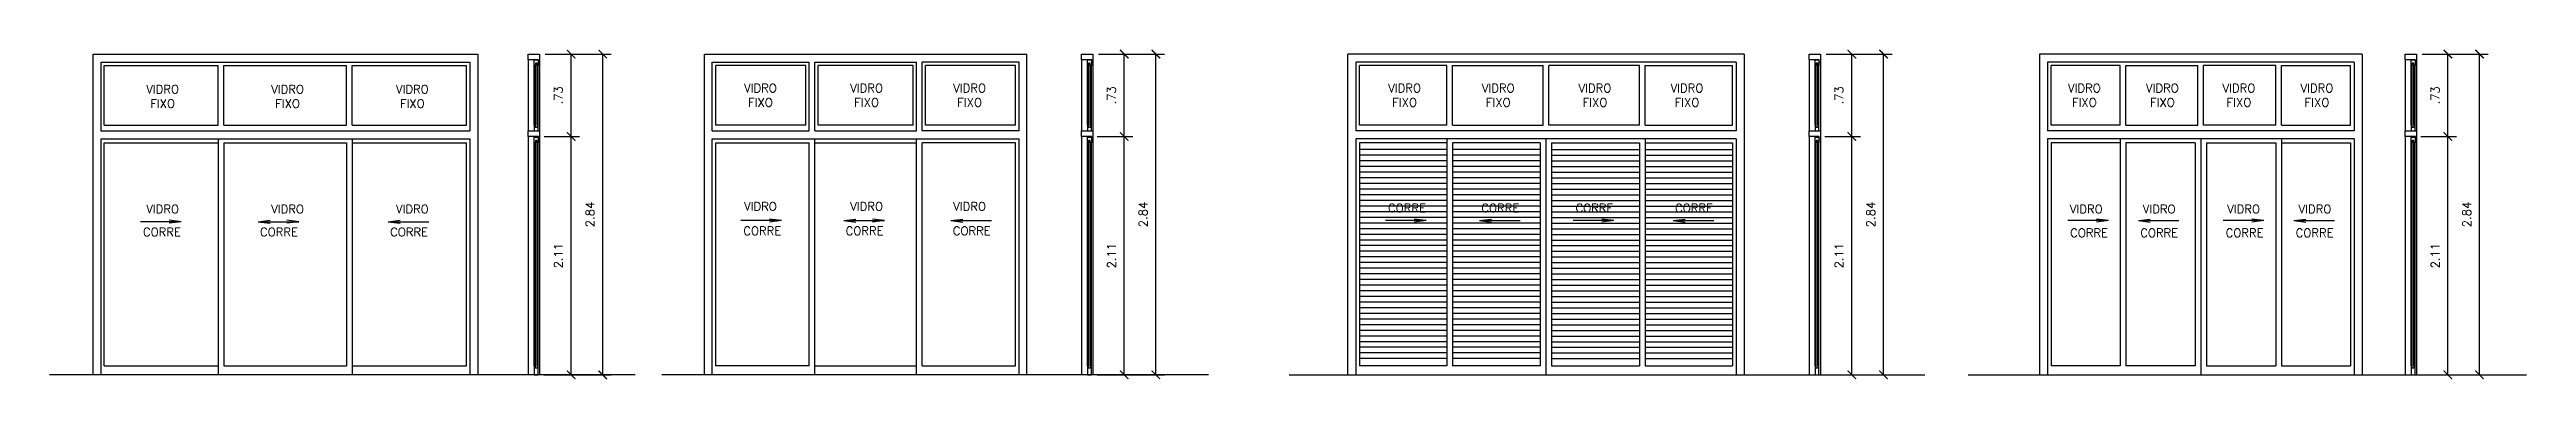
# Model space of a CAD drawing. Header units: millimetres. Extents: x 193 to 586, y 108 to 133.
# Drawn here: x 278.84 to 300.72, y 129.12 to 132.04 of the extents above; entities that cross this region are included whole.
import ezdxf

# ---------------------------------------------------------------- set-up
doc = ezdxf.new("R2010")
doc.units = ezdxf.units.MM
for name, color, linetype in [('CAIX', 2, 'Continuous'), ('CAIXN', 7, 'Continuous'), ('COTAS', 1, 'Continuous'), ('LVISTA01', 8, 'Continuous'), ('LVISTA02', 1, 'Continuous'), ('REVEST', 2, 'Continuous')]:
    doc.layers.add(name, color=color, linetype=linetype)
doc.styles.add('60-50', font='romans.shx', dxfattribs={"height": 0.075})
doc.dimstyles.new('50', dxfattribs={"dimtxt": 0.1, "dimasz": 2.5, "dimexe": 1.25, "dimexo": 0.625, "dimgap": 0.075, "dimtad": 1, "dimzin": 0, "dimdsep": 46, "dimtxsty": '60-50', "dimcen": 2.5, "dimclrt": 3, "dimadec": 0, "dimazin": 0, "dimtfac": 1, "dimtmove": 0, "dimatfit": 3, "dimfxl": 1, "dimarcsym": 0})

msp = doc.modelspace()

# ---------------------------------------------------------------- texts
at = {"layer": 'CAIXN', "ltscale": 0.5, "char_height": 0.075, "attachment_point": 5, "style": '60-50'}
for s, insert in [('VIDRO', (279.8351, 131.6884)), ('FIXO', (279.8351, 131.5613)), ('VIDRO', (280.9381, 131.6884)), ('FIXO', (280.9381, 131.5613)), ('VIDRO', (282.0411, 131.6884)), ('FIXO', (282.0411, 131.5613)), ('VIDRO', (285.1163, 131.6984)), ('FIXO', (285.1163, 131.5713)), ('VIDRO', (286.0539, 131.6984)), ('FIXO', (286.0539, 131.5713)), ('VIDRO', (286.9639, 131.6984)), ('FIXO', (286.9639, 131.5713)), ('VIDRO', (290.8074, 131.6984)), ('FIXO', (290.8074, 131.5713)), ('VIDRO', (291.6346, 131.6984)), ('FIXO', (291.6346, 131.5713)), ('VIDRO', (292.4894, 131.6984)), ('FIXO', (292.4894, 131.5713)), ('VIDRO', (293.3029, 131.6984)), ('FIXO', (293.3029, 131.5713)), ('VIDRO', (296.8139, 131.6984)), ('FIXO', (296.8139, 131.5713)), ('VIDRO', (297.5033, 131.6984)), ('FIXO', (297.5033, 131.5713)), ('VIDRO', (298.1789, 131.6984)), ('FIXO', (298.1789, 131.5713)), ('VIDRO', (298.8683, 131.6984)), ('FIXO', (298.8683, 131.5713)), ('VIDRO', (279.8351, 130.6275)), ('VIDRO', (280.9381, 130.6275)), ('VIDRO', (282.0411, 130.6275)), ('VIDRO', (285.1163, 130.6513)), ('VIDRO', (286.0539, 130.6513)), ('VIDRO', (286.9639, 130.6513)), ('CORRE', (290.8288, 130.6368)), ('CORRE', (291.6538, 130.6368)), ('CORRE', (292.4853, 130.6368)), ('CORRE', (293.365, 130.6368)), ('VIDRO', (296.8305, 130.6275)), ('VIDRO', (297.4743, 130.6275)), ('VIDRO', (298.2203, 130.6275)), ('VIDRO', (298.8513, 130.6275)), ('CORRE', (279.8284, 130.4248)), ('CORRE', (280.8628, 130.4248)), ('CORRE', (282.0122, 130.4248)), ('CORRE', (285.132, 130.4348)), ('CORRE', (286.0364, 130.4348)), ('CORRE', (286.9836, 130.4348)), ('CORRE', (296.8557, 130.4172)), ('CORRE', (297.4746, 130.4172)), ('CORRE', (298.2293, 130.4172)), ('CORRE', (298.8482, 130.4172))]:
    msp.add_mtext(s, dxfattribs=dict(at, insert=insert))

# ---------------------------------------------------------------- blocks, each defined once
blk = doc.blocks.new('_ARCHTICK')
at = {"color": 0, "linetype": 'ByBlock', "const_width": 0.15}
blk.add_lwpolyline([(-0.5, -0.5), (0.5, 0.5)], dxfattribs=at)
blk = doc.blocks.new('*D60')
at = {"color": 0, "linetype": 'ByBlock'}
for p, q in [((108.439, 234.085), (108.752, 234.085)), ((108.677, 231.975), (108.677, 234.085)), ((108.436, 231.975), (108.752, 231.975))]:
    blk.add_line(p, q, dxfattribs=at)
at = {"layer": 'DEFPOINTS', "color": 0, "linetype": 'ByBlock'}
for p in [(108.389, 234.085), (108.677, 234.085), (108.386, 231.975)]:
    blk.add_point(p, dxfattribs=at)
at = {"color": 0, "linetype": 'ByBlock', "xscale": 0.075, "yscale": 0.075, "zscale": 0.075}
for p, rotation in [((108.677, 234.085), 90), ((108.677, 231.975), 270)]:
    blk.add_blockref('_ARCHTICK', p, dxfattribs=dict(at, rotation=rotation))
at = {"color": 3, "linetype": 'ByBlock', "insert": (108.564, 233.03), "char_height": 0.075, "attachment_point": 5, "rotation": 90, "style": '60-50'}
blk.add_mtext('2.11', dxfattribs=at)
blk = doc.blocks.new('*D61')
at = {"color": 0, "linetype": 'ByBlock'}
for p, q in [((108.449, 234.815), (108.752, 234.815)), ((108.677, 234.085), (108.677, 234.815))]:
    blk.add_line(p, q, dxfattribs=at)
at = {"layer": 'DEFPOINTS', "color": 0, "linetype": 'ByBlock'}
for p in [(108.399, 234.815), (108.677, 234.815), (108.389, 234.085)]:
    blk.add_point(p, dxfattribs=at)
at = {"color": 0, "linetype": 'ByBlock', "xscale": 0.075, "yscale": 0.075, "zscale": 0.075}
for p, rotation in [((108.677, 234.815), 90), ((108.677, 234.085), 270)]:
    blk.add_blockref('_ARCHTICK', p, dxfattribs=dict(at, rotation=rotation))
at = {"color": 3, "linetype": 'ByBlock', "insert": (108.564, 234.45), "char_height": 0.075, "attachment_point": 5, "rotation": 90, "style": '60-50'}
blk.add_mtext('.73', dxfattribs=at)
blk = doc.blocks.new('*D62')
at = {"color": 0, "linetype": 'ByBlock'}
for p, q in [((108.727, 234.815), (109.031, 234.815)), ((108.956, 231.975), (108.956, 234.815)), ((108.727, 231.975), (109.031, 231.975))]:
    blk.add_line(p, q, dxfattribs=at)
at = {"layer": 'DEFPOINTS', "color": 0, "linetype": 'ByBlock'}
for p in [(108.677, 234.815), (108.956, 234.815), (108.677, 231.975)]:
    blk.add_point(p, dxfattribs=at)
at = {"color": 0, "linetype": 'ByBlock', "xscale": 0.075, "yscale": 0.075, "zscale": 0.075}
for p, rotation in [((108.956, 234.815), 90), ((108.956, 231.975), 270)]:
    blk.add_blockref('_ARCHTICK', p, dxfattribs=dict(at, rotation=rotation))
at = {"color": 3, "linetype": 'ByBlock', "insert": (108.844, 233.395), "char_height": 0.075, "attachment_point": 5, "rotation": 90, "style": '60-50'}
blk.add_mtext('2.84', dxfattribs=at)
blk = doc.blocks.new('*D64')
at = {"color": 0, "linetype": 'ByBlock'}
for p, q in [((113.953, 234.085), (114.266, 234.085)), ((114.191, 231.975), (114.191, 234.085)), ((113.951, 231.975), (114.266, 231.975))]:
    blk.add_line(p, q, dxfattribs=at)
at = {"layer": 'DEFPOINTS', "color": 0, "linetype": 'ByBlock'}
for p in [(113.903, 234.085), (114.191, 234.085), (113.901, 231.975)]:
    blk.add_point(p, dxfattribs=at)
at = {"color": 0, "linetype": 'ByBlock', "xscale": 0.075, "yscale": 0.075, "zscale": 0.075}
for p, rotation in [((114.191, 234.085), 90), ((114.191, 231.975), 270)]:
    blk.add_blockref('_ARCHTICK', p, dxfattribs=dict(at, rotation=rotation))
at = {"color": 3, "linetype": 'ByBlock', "insert": (114.079, 233.03), "char_height": 0.075, "attachment_point": 5, "rotation": 90, "style": '60-50'}
blk.add_mtext('2.11', dxfattribs=at)
blk = doc.blocks.new('*D65')
at = {"color": 0, "linetype": 'ByBlock'}
for p, q in [((113.963, 234.815), (114.266, 234.815)), ((114.191, 234.085), (114.191, 234.815))]:
    blk.add_line(p, q, dxfattribs=at)
at = {"layer": 'DEFPOINTS', "color": 0, "linetype": 'ByBlock'}
for p in [(113.913, 234.815), (114.191, 234.815), (113.903, 234.085)]:
    blk.add_point(p, dxfattribs=at)
at = {"color": 0, "linetype": 'ByBlock', "xscale": 0.075, "yscale": 0.075, "zscale": 0.075}
for p, rotation in [((114.191, 234.815), 90), ((114.191, 234.085), 270)]:
    blk.add_blockref('_ARCHTICK', p, dxfattribs=dict(at, rotation=rotation))
at = {"color": 3, "linetype": 'ByBlock', "insert": (114.079, 234.45), "char_height": 0.075, "attachment_point": 5, "rotation": 90, "style": '60-50'}
blk.add_mtext('.73', dxfattribs=at)
blk = doc.blocks.new('*D66')
at = {"color": 0, "linetype": 'ByBlock'}
for p, q in [((114.241, 234.815), (114.546, 234.815)), ((114.471, 231.975), (114.471, 234.815)), ((114.241, 231.975), (114.546, 231.975))]:
    blk.add_line(p, q, dxfattribs=at)
at = {"layer": 'DEFPOINTS', "color": 0, "linetype": 'ByBlock'}
for p in [(114.191, 234.815), (114.471, 234.815), (114.191, 231.975)]:
    blk.add_point(p, dxfattribs=at)
at = {"color": 0, "linetype": 'ByBlock', "xscale": 0.075, "yscale": 0.075, "zscale": 0.075}
for p, rotation in [((114.471, 234.815), 90), ((114.471, 231.975), 270)]:
    blk.add_blockref('_ARCHTICK', p, dxfattribs=dict(at, rotation=rotation))
at = {"color": 3, "linetype": 'ByBlock', "insert": (114.358, 233.395), "char_height": 0.075, "attachment_point": 5, "rotation": 90, "style": '60-50'}
blk.add_mtext('2.84', dxfattribs=at)
blk = doc.blocks.new('*D68')
at = {"color": 0, "linetype": 'ByBlock'}
for p, q in [((118.808, 234.075), (119.121, 234.075)), ((119.046, 231.965), (119.046, 234.075)), ((118.806, 231.965), (119.121, 231.965))]:
    blk.add_line(p, q, dxfattribs=at)
at = {"layer": 'DEFPOINTS', "color": 0, "linetype": 'ByBlock'}
for p in [(118.758, 234.075), (119.046, 234.075), (118.756, 231.965)]:
    blk.add_point(p, dxfattribs=at)
at = {"color": 0, "linetype": 'ByBlock', "xscale": 0.075, "yscale": 0.075, "zscale": 0.075}
for p, rotation in [((119.046, 234.075), 90), ((119.046, 231.965), 270)]:
    blk.add_blockref('_ARCHTICK', p, dxfattribs=dict(at, rotation=rotation))
at = {"color": 3, "linetype": 'ByBlock', "insert": (118.933, 233.02), "char_height": 0.075, "attachment_point": 5, "rotation": 90, "style": '60-50'}
blk.add_mtext('2.11', dxfattribs=at)
blk = doc.blocks.new('*D69')
at = {"color": 0, "linetype": 'ByBlock'}
for p, q in [((118.818, 234.805), (119.121, 234.805)), ((119.046, 234.075), (119.046, 234.805))]:
    blk.add_line(p, q, dxfattribs=at)
at = {"layer": 'DEFPOINTS', "color": 0, "linetype": 'ByBlock'}
for p in [(118.768, 234.805), (119.046, 234.805), (118.758, 234.075)]:
    blk.add_point(p, dxfattribs=at)
at = {"color": 0, "linetype": 'ByBlock', "xscale": 0.075, "yscale": 0.075, "zscale": 0.075}
for p, rotation in [((119.046, 234.805), 90), ((119.046, 234.075), 270)]:
    blk.add_blockref('_ARCHTICK', p, dxfattribs=dict(at, rotation=rotation))
at = {"color": 3, "linetype": 'ByBlock', "insert": (118.933, 234.44), "char_height": 0.075, "attachment_point": 5, "rotation": 90, "style": '60-50'}
blk.add_mtext('.73', dxfattribs=at)
blk = doc.blocks.new('*D70')
at = {"color": 0, "linetype": 'ByBlock'}
for p, q in [((119.096, 234.805), (119.401, 234.805)), ((119.326, 231.965), (119.326, 234.805)), ((119.096, 231.965), (119.401, 231.965))]:
    blk.add_line(p, q, dxfattribs=at)
at = {"layer": 'DEFPOINTS', "color": 0, "linetype": 'ByBlock'}
for p in [(119.046, 234.805), (119.326, 234.805), (119.046, 231.965)]:
    blk.add_point(p, dxfattribs=at)
at = {"color": 0, "linetype": 'ByBlock', "xscale": 0.075, "yscale": 0.075, "zscale": 0.075}
for p, rotation in [((119.326, 234.805), 90), ((119.326, 231.965), 270)]:
    blk.add_blockref('_ARCHTICK', p, dxfattribs=dict(at, rotation=rotation))
at = {"color": 3, "linetype": 'ByBlock', "insert": (119.213, 233.385), "char_height": 0.075, "attachment_point": 5, "rotation": 90, "style": '60-50'}
blk.add_mtext('2.84', dxfattribs=at)
blk = doc.blocks.new('*D72')
at = {"color": 0, "linetype": 'ByBlock'}
for p, q in [((124.508, 234.075), (124.821, 234.075)), ((124.746, 231.965), (124.746, 234.075)), ((124.506, 231.965), (124.821, 231.965))]:
    blk.add_line(p, q, dxfattribs=at)
at = {"layer": 'DEFPOINTS', "color": 0, "linetype": 'ByBlock'}
for p in [(124.458, 234.075), (124.746, 234.075), (124.456, 231.965)]:
    blk.add_point(p, dxfattribs=at)
at = {"color": 0, "linetype": 'ByBlock', "xscale": 0.075, "yscale": 0.075, "zscale": 0.075}
for p, rotation in [((124.746, 234.075), 90), ((124.746, 231.965), 270)]:
    blk.add_blockref('_ARCHTICK', p, dxfattribs=dict(at, rotation=rotation))
at = {"color": 3, "linetype": 'ByBlock', "insert": (124.634, 233.02), "char_height": 0.075, "attachment_point": 5, "rotation": 90, "style": '60-50'}
blk.add_mtext('2.11', dxfattribs=at)
blk = doc.blocks.new('*D73')
at = {"color": 0, "linetype": 'ByBlock'}
for p, q in [((124.518, 234.805), (124.821, 234.805)), ((124.746, 234.075), (124.746, 234.805))]:
    blk.add_line(p, q, dxfattribs=at)
at = {"layer": 'DEFPOINTS', "color": 0, "linetype": 'ByBlock'}
for p in [(124.468, 234.805), (124.746, 234.805), (124.458, 234.075)]:
    blk.add_point(p, dxfattribs=at)
at = {"color": 0, "linetype": 'ByBlock', "xscale": 0.075, "yscale": 0.075, "zscale": 0.075}
for p, rotation in [((124.746, 234.805), 90), ((124.746, 234.075), 270)]:
    blk.add_blockref('_ARCHTICK', p, dxfattribs=dict(at, rotation=rotation))
at = {"color": 3, "linetype": 'ByBlock', "insert": (124.634, 234.44), "char_height": 0.075, "attachment_point": 5, "rotation": 90, "style": '60-50'}
blk.add_mtext('.73', dxfattribs=at)
blk = doc.blocks.new('*D74')
at = {"color": 0, "linetype": 'ByBlock'}
for p, q in [((124.796, 234.805), (125.101, 234.805)), ((125.026, 231.965), (125.026, 234.805)), ((124.796, 231.965), (125.101, 231.965))]:
    blk.add_line(p, q, dxfattribs=at)
at = {"layer": 'DEFPOINTS', "color": 0, "linetype": 'ByBlock'}
for p in [(124.746, 234.805), (125.026, 234.805), (124.746, 231.965)]:
    blk.add_point(p, dxfattribs=at)
at = {"color": 0, "linetype": 'ByBlock', "xscale": 0.075, "yscale": 0.075, "zscale": 0.075}
for p, rotation in [((125.026, 234.805), 90), ((125.026, 231.965), 270)]:
    blk.add_blockref('_ARCHTICK', p, dxfattribs=dict(at, rotation=rotation))
at = {"color": 3, "linetype": 'ByBlock', "insert": (124.913, 233.385), "char_height": 0.075, "attachment_point": 5, "rotation": 90, "style": '60-50'}
blk.add_mtext('2.84', dxfattribs=at)

# ---------------------------------------------------------------- dimensions: what is measured, and where the dimension line sits
at = {"layer": 'COTAS'}
for base, p1, p2, override, picture, middle, set_off in [((283.4434, 131.9996), (283.1556, 131.2696), (283.1656, 131.9996), {"dimasz": 0.075, "dimexe": 0.075, "dimexo": 0.05, "dimzin": 4, "dimblk1": 'ARCHTICK', "dimblk2": 'ARCHTICK', "dimsah": 1, "dimse1": 1, "dimtmove": 2}, '*D61', (283.3309, 131.6346), (174.7668, -102.8152)), ((283.723, 131.9996), (283.4434, 129.1596), (283.4434, 131.9996), {"dimasz": 0.075, "dimexe": 0.075, "dimexo": 0.05, "dimzin": 4, "dimblk1": 'ARCHTICK', "dimblk2": 'ARCHTICK', "dimsah": 1, "dimtmove": 2}, '*D62', (283.6105, 130.5796), (174.7668, -102.8152)), ((288.3309, 131.9996), (288.0431, 131.2696), (288.0531, 131.9996), {"dimasz": 0.075, "dimexe": 0.075, "dimexo": 0.05, "dimzin": 4, "dimblk1": 'ARCHTICK', "dimblk2": 'ARCHTICK', "dimsah": 1, "dimse1": 1, "dimtmove": 2}, '*D65', (288.2184, 131.6346), (174.1397, -102.8152)), ((288.6105, 131.9996), (288.3309, 129.1596), (288.3309, 131.9996), {"dimasz": 0.075, "dimexe": 0.075, "dimexo": 0.05, "dimzin": 4, "dimblk1": 'ARCHTICK', "dimblk2": 'ARCHTICK', "dimsah": 1, "dimtmove": 2}, '*D66', (288.498, 130.5796), (174.1397, -102.8152)), ((294.7593, 131.9996), (294.4715, 131.2696), (294.4815, 131.9996), {"dimasz": 0.075, "dimexe": 0.075, "dimexo": 0.05, "dimzin": 4, "dimblk1": 'ARCHTICK', "dimblk2": 'ARCHTICK', "dimsah": 1, "dimse1": 1, "dimtmove": 2}, '*D69', (294.6468, 131.6346), (175.7134, -102.8052)), ((295.0389, 131.9996), (294.7593, 129.1596), (294.7593, 131.9996), {"dimasz": 0.075, "dimexe": 0.075, "dimexo": 0.05, "dimzin": 4, "dimblk1": 'ARCHTICK', "dimblk2": 'ARCHTICK', "dimsah": 1, "dimtmove": 2}, '*D70', (294.9264, 130.5796), (175.7134, -102.8052)), ((300.0259, 131.9996), (299.7381, 131.2696), (299.7481, 131.9996), {"dimasz": 0.075, "dimexe": 0.075, "dimexo": 0.05, "dimzin": 4, "dimblk1": 'ARCHTICK', "dimblk2": 'ARCHTICK', "dimsah": 1, "dimse1": 1, "dimtmove": 2}, '*D73', (299.9134, 131.6346), (175.2797, -102.8052)), ((300.3055, 131.9996), (300.0259, 129.1596), (300.0259, 131.9996), {"dimasz": 0.075, "dimexe": 0.075, "dimexo": 0.05, "dimzin": 4, "dimblk1": 'ARCHTICK', "dimblk2": 'ARCHTICK', "dimsah": 1, "dimtmove": 2}, '*D74', (300.193, 130.5796), (175.2797, -102.8052)), ((283.4434, 131.2696), (283.1531, 129.1596), (283.1556, 131.2696), {"dimasz": 0.075, "dimexe": 0.075, "dimexo": 0.05, "dimzin": 4, "dimblk1": 'ARCHTICK', "dimblk2": 'ARCHTICK', "dimsah": 1, "dimtmove": 2}, '*D60', (283.3309, 130.2146), (174.7668, -102.8152)), ((288.3309, 131.2696), (288.0406, 129.1596), (288.0431, 131.2696), {"dimasz": 0.075, "dimexe": 0.075, "dimexo": 0.05, "dimzin": 4, "dimblk1": 'ARCHTICK', "dimblk2": 'ARCHTICK', "dimsah": 1, "dimtmove": 2}, '*D64', (288.2184, 130.2146), (174.1397, -102.8152)), ((294.7593, 131.2696), (294.469, 129.1596), (294.4715, 131.2696), {"dimasz": 0.075, "dimexe": 0.075, "dimexo": 0.05, "dimzin": 4, "dimblk1": 'ARCHTICK', "dimblk2": 'ARCHTICK', "dimsah": 1, "dimtmove": 2}, '*D68', (294.6468, 130.2146), (175.7134, -102.8052)), ((300.0259, 131.2696), (299.7356, 129.1596), (299.7381, 131.2696), {"dimasz": 0.075, "dimexe": 0.075, "dimexo": 0.05, "dimzin": 4, "dimblk1": 'ARCHTICK', "dimblk2": 'ARCHTICK', "dimsah": 1, "dimtmove": 2}, '*D72', (299.9134, 130.2146), (175.2797, -102.8052))]:
    dim = msp.add_linear_dim(base=base, p1=p1, p2=p2, angle=90, dimstyle='50', override=override, dxfattribs=at)
    dim.commit()
    dim.dimension.update_dxf_attribs({"geometry": picture, "text_midpoint": middle, "insert": set_off})

# ---------------------------------------------------------------- linework, layer by layer
at = {"layer": 'CAIX', "color": 1}
for p, q in [((283.1181, 131.3696), (283.1181, 131.8996)), ((283.1531, 131.3696), (283.1531, 131.8996)), ((288.0056, 131.3696), (288.0056, 131.8996)), ((288.0406, 131.3696), (288.0406, 131.8996)), ((294.434, 131.3696), (294.434, 131.8996)), ((294.469, 131.3696), (294.469, 131.8996)), ((299.7006, 131.3696), (299.7006, 131.8996)), ((299.7356, 131.3696), (299.7356, 131.8996)), ((283.1181, 129.2396), (283.1181, 131.2137)), ((283.1531, 129.2396), (283.1531, 131.2137)), ((288.0056, 129.2396), (288.0056, 131.2137)), ((288.0406, 129.2396), (288.0406, 131.2137)), ((294.434, 129.2396), (294.434, 131.2137)), ((294.469, 129.2396), (294.469, 131.2137)), ((299.7006, 129.2396), (299.7006, 131.2137)), ((299.7356, 129.2396), (299.7356, 131.2137))]:
    msp.add_line(p, q, dxfattribs=at)
at = {"layer": 'CAIX'}
for p, q in [((283.1281, 131.3696), (283.1281, 131.8996)), ((283.1431, 131.3696), (283.1431, 131.8996)), ((288.0156, 131.3696), (288.0156, 131.8996)), ((288.0306, 131.3696), (288.0306, 131.8996)), ((294.444, 131.3696), (294.444, 131.8996)), ((294.459, 131.3696), (294.459, 131.8996)), ((299.7106, 131.3696), (299.7106, 131.8996)), ((299.7256, 131.3696), (299.7256, 131.8996)), ((283.1281, 129.2396), (283.1281, 131.2137)), ((283.1431, 129.2396), (283.1431, 131.2137)), ((288.0156, 129.2396), (288.0156, 131.2137)), ((288.0306, 129.2396), (288.0306, 131.2137)), ((294.444, 129.2396), (294.444, 131.2137)), ((294.459, 129.2396), (294.459, 131.2137)), ((299.7106, 129.2396), (299.7106, 131.2137)), ((299.7256, 129.2396), (299.7256, 131.2137)), ((279.9989, 130.5153), (279.893, 130.5285)), ((279.9989, 130.5153), (279.893, 130.502)), ((280.6788, 130.5153), (280.7847, 130.5285)), ((280.6788, 130.5153), (280.7847, 130.502)), ((281.0379, 130.5153), (280.932, 130.5285)), ((281.0379, 130.5153), (280.932, 130.502)), ((281.8282, 130.5153), (281.9341, 130.5285)), ((281.8282, 130.5153), (281.9341, 130.502)), ((285.3024, 130.5253), (285.1965, 130.5385)), ((285.3024, 130.5253), (285.1965, 130.512)), ((285.8523, 130.5253), (285.9583, 130.5385)), ((285.8523, 130.5253), (285.9583, 130.512)), ((286.2115, 130.5253), (286.1056, 130.5385)), ((286.2115, 130.5253), (286.1056, 130.512)), ((286.7996, 130.5253), (286.9055, 130.5385)), ((286.7996, 130.5253), (286.9055, 130.512)), ((290.9993, 130.5253), (290.8933, 130.5385)), ((290.9993, 130.5253), (290.8933, 130.512)), ((291.4697, 130.5253), (291.5756, 130.5385)), ((291.4697, 130.5253), (291.5756, 130.512)), ((292.6558, 130.5253), (292.5498, 130.5385)), ((292.6558, 130.5253), (292.5498, 130.512)), ((293.1809, 130.5253), (293.2869, 130.5385)), ((293.1809, 130.5253), (293.2869, 130.512)), ((297.0262, 130.5253), (296.9202, 130.5385)), ((297.0262, 130.5253), (296.9202, 130.512)), ((297.2905, 130.5253), (297.3965, 130.5385)), ((297.2905, 130.5253), (297.3965, 130.512)), ((298.3998, 130.5253), (298.2939, 130.5385)), ((298.3998, 130.5253), (298.2939, 130.512)), ((298.6642, 130.5253), (298.7701, 130.5385)), ((298.6642, 130.5253), (298.7701, 130.512))]:
    msp.add_line(p, q, dxfattribs=at)
at = {"layer": 'CAIX', "color": 7}
for p, q in [((279.9989, 130.5153), (279.6397, 130.5153)), ((280.6788, 130.5153), (281.0379, 130.5153)), ((281.8282, 130.5153), (282.1874, 130.5153)), ((285.3024, 130.5253), (284.9432, 130.5253)), ((285.8523, 130.5253), (286.2115, 130.5253)), ((286.7996, 130.5253), (287.1588, 130.5253)), ((290.9993, 130.5253), (290.6401, 130.5253)), ((291.4697, 130.5253), (291.8289, 130.5253)), ((292.6558, 130.5253), (292.2966, 130.5253)), ((293.1809, 130.5253), (293.5401, 130.5253)), ((297.0262, 130.5253), (296.667, 130.5253)), ((297.2905, 130.5253), (297.6497, 130.5253)), ((298.3998, 130.5253), (298.0406, 130.5253)), ((298.6642, 130.5253), (299.0234, 130.5253))]:
    msp.add_line(p, q, dxfattribs=at)
at = {"layer": 'CAIX'}
for points in [[(283.1656, 131.9996), (283.1656, 131.9296), (283.1556, 131.9296), (283.1556, 131.9496), (283.0656, 131.9496), (283.0656, 131.9996)], [(288.0531, 131.9996), (288.0531, 131.9296), (288.0431, 131.9296), (288.0431, 131.9496), (287.9531, 131.9496), (287.9531, 131.9996)], [(294.4815, 131.9996), (294.4815, 131.9296), (294.4715, 131.9296), (294.4715, 131.9496), (294.3815, 131.9496), (294.3815, 131.9996)], [(299.7481, 131.9996), (299.7481, 131.9296), (299.7381, 131.9296), (299.7381, 131.9496), (299.6481, 131.9496), (299.6481, 131.9996)], [(283.1531, 131.9496), (283.1531, 131.8996), (283.1431, 131.8996), (283.1431, 131.9196), (283.1281, 131.9196), (283.1281, 131.8996), (283.1181, 131.8996), (283.1181, 131.9496)], [(288.0406, 131.9496), (288.0406, 131.8996), (288.0306, 131.8996), (288.0306, 131.9196), (288.0156, 131.9196), (288.0156, 131.8996), (288.0056, 131.8996), (288.0056, 131.9496)], [(294.469, 131.9496), (294.469, 131.8996), (294.459, 131.8996), (294.459, 131.9196), (294.444, 131.9196), (294.444, 131.8996), (294.434, 131.8996), (294.434, 131.9496)], [(299.7356, 131.9496), (299.7356, 131.8996), (299.7256, 131.8996), (299.7256, 131.9196), (299.7106, 131.9196), (299.7106, 131.8996), (299.7006, 131.8996), (299.7006, 131.9496)], [(283.1656, 131.3196), (283.1656, 131.2496), (283.1556, 131.2496), (283.1556, 131.2696), (283.0656, 131.2696), (283.0656, 131.3196)], [(283.1531, 131.3196), (283.1531, 131.3696), (283.1431, 131.3696), (283.1431, 131.3496), (283.1281, 131.3496), (283.1281, 131.3696), (283.1181, 131.3696), (283.1181, 131.3196)], [(288.0531, 131.3196), (288.0531, 131.2496), (288.0431, 131.2496), (288.0431, 131.2696), (287.9531, 131.2696), (287.9531, 131.3196)], [(288.0406, 131.3196), (288.0406, 131.3696), (288.0306, 131.3696), (288.0306, 131.3496), (288.0156, 131.3496), (288.0156, 131.3696), (288.0056, 131.3696), (288.0056, 131.3196)], [(294.4815, 131.3196), (294.4815, 131.2496), (294.4715, 131.2496), (294.4715, 131.2696), (294.3815, 131.2696), (294.3815, 131.3196)], [(294.469, 131.3196), (294.469, 131.3696), (294.459, 131.3696), (294.459, 131.3496), (294.444, 131.3496), (294.444, 131.3696), (294.434, 131.3696), (294.434, 131.3196)], [(299.7481, 131.3196), (299.7481, 131.2496), (299.7381, 131.2496), (299.7381, 131.2696), (299.6481, 131.2696), (299.6481, 131.3196)], [(299.7356, 131.3196), (299.7356, 131.3696), (299.7256, 131.3696), (299.7256, 131.3496), (299.7106, 131.3496), (299.7106, 131.3696), (299.7006, 131.3696), (299.7006, 131.3196)], [(283.1531, 131.2637), (283.1531, 131.2137), (283.1431, 131.2137), (283.1431, 131.2337), (283.1281, 131.2337), (283.1281, 131.2137), (283.1181, 131.2137), (283.1181, 131.2637)], [(288.0406, 131.2637), (288.0406, 131.2137), (288.0306, 131.2137), (288.0306, 131.2337), (288.0156, 131.2337), (288.0156, 131.2137), (288.0056, 131.2137), (288.0056, 131.2637)], [(294.469, 131.2637), (294.469, 131.2137), (294.459, 131.2137), (294.459, 131.2337), (294.444, 131.2337), (294.444, 131.2137), (294.434, 131.2137), (294.434, 131.2637)], [(299.7356, 131.2637), (299.7356, 131.2137), (299.7256, 131.2137), (299.7256, 131.2337), (299.7106, 131.2337), (299.7106, 131.2137), (299.7006, 131.2137), (299.7006, 131.2637)], [(283.1531, 129.1596), (283.1531, 129.2396), (283.1431, 129.2396), (283.1431, 129.2196), (283.1281, 129.2196), (283.1281, 129.2396), (283.1181, 129.2396), (283.1181, 129.1596)], [(288.0406, 129.1596), (288.0406, 129.2396), (288.0306, 129.2396), (288.0306, 129.2196), (288.0156, 129.2196), (288.0156, 129.2396), (288.0056, 129.2396), (288.0056, 129.1596)], [(294.469, 129.1596), (294.469, 129.2396), (294.459, 129.2396), (294.459, 129.2196), (294.444, 129.2196), (294.444, 129.2396), (294.434, 129.2396), (294.434, 129.1596)], [(299.7356, 129.1596), (299.7356, 129.2396), (299.7256, 129.2396), (299.7256, 129.2196), (299.7106, 129.2196), (299.7106, 129.2396), (299.7006, 129.2396), (299.7006, 129.1596)]]:
    msp.add_lwpolyline(points, close=True, dxfattribs=at)
at = {"layer": 'LVISTA01'}
for p, q in [((291.1818, 131.8996), (290.4093, 131.8996)), ((290.4093, 131.3696), (290.4093, 131.8996)), ((291.1818, 131.3696), (291.1818, 131.8996)), ((291.2318, 131.3696), (291.2318, 131.8996)), ((291.2318, 131.8996), (292.0318, 131.8996)), ((292.0318, 131.3696), (292.0318, 131.8996)), ((292.8818, 131.8996), (292.0818, 131.8996)), ((292.0818, 131.3696), (292.0818, 131.8996)), ((292.8818, 131.3696), (292.8818, 131.8996)), ((292.9318, 131.8996), (293.7043, 131.8996)), ((292.9318, 131.3696), (292.9318, 131.8996)), ((293.7043, 131.3696), (293.7043, 131.8996)), ((297.1306, 131.8996), (296.5212, 131.8996)), ((296.5212, 131.3696), (296.5212, 131.8996)), ((297.1306, 131.3696), (297.1306, 131.8996)), ((297.1806, 131.3696), (297.1806, 131.8996)), ((297.1806, 131.8996), (297.8175, 131.8996)), ((297.8175, 131.3696), (297.8175, 131.8996)), ((298.5044, 131.8996), (297.8675, 131.8996)), ((297.8675, 131.3696), (297.8675, 131.8996)), ((298.5044, 131.3696), (298.5044, 131.8996)), ((298.5544, 131.8996), (299.1637, 131.8996)), ((298.5544, 131.3696), (298.5544, 131.8996)), ((299.1662, 131.3696), (299.1662, 131.8996)), ((291.1818, 131.3696), (290.4093, 131.3696)), ((291.2318, 131.3696), (292.0318, 131.3696)), ((292.8818, 131.3696), (292.0818, 131.3696)), ((292.9318, 131.3696), (293.7043, 131.3696)), ((297.1306, 131.3696), (296.5212, 131.3696)), ((297.1806, 131.3696), (297.8175, 131.3696)), ((298.5044, 131.3696), (297.8675, 131.3696)), ((298.5544, 131.3696), (299.1637, 131.3696)), ((290.4093, 131.2137), (290.4093, 129.2396)), ((291.1818, 131.2137), (290.4093, 131.2137)), ((291.1818, 131.1537), (290.4093, 131.1537)), ((291.1818, 131.1037), (290.4093, 131.1037)), ((291.1818, 131.2496), (291.1818, 129.2396)), ((292.0068, 131.2137), (291.2318, 131.2137)), ((291.2318, 131.2137), (291.2318, 129.2396)), ((292.0068, 131.1537), (291.2318, 131.1537)), ((292.0068, 131.1037), (291.2318, 131.1037)), ((292.0068, 131.2137), (292.0068, 129.2396)), ((292.1068, 131.2137), (292.8818, 131.2137)), ((292.1068, 131.2137), (292.1068, 129.2396)), ((292.1068, 131.1537), (292.8818, 131.1537)), ((292.1068, 131.1037), (292.8818, 131.1037)), ((292.8818, 131.2137), (292.8818, 129.2396)), ((292.9318, 131.2496), (292.9318, 129.2396)), ((292.9318, 131.2137), (293.7043, 131.2137)), ((292.9318, 131.1537), (293.7043, 131.1537)), ((292.9318, 131.1037), (293.7043, 131.1037)), ((293.7043, 131.2137), (293.7043, 129.2396)), ((296.5212, 131.2137), (296.5212, 129.2396)), ((297.1306, 131.2137), (296.5212, 131.2137)), ((297.1306, 131.2496), (297.1306, 129.2396)), ((297.7925, 131.2137), (297.1806, 131.2137)), ((297.1806, 131.2137), (297.1806, 129.2396)), ((297.7925, 131.2137), (297.7925, 129.2396)), ((297.8925, 131.2137), (298.5044, 131.2137)), ((297.8925, 131.2137), (297.8925, 129.2396)), ((298.5044, 131.2137), (298.5044, 129.2396)), ((298.5544, 131.2496), (298.5544, 129.2396)), ((298.5544, 131.2137), (299.1637, 131.2137)), ((299.1662, 131.2137), (299.1662, 129.2396)), ((291.1818, 131.0537), (290.4093, 131.0537)), ((291.1818, 131.0037), (290.4093, 131.0037)), ((291.1818, 130.9537), (290.4093, 130.9537)), ((291.1818, 130.9037), (290.4093, 130.9037)), ((292.0068, 131.0537), (291.2318, 131.0537)), ((292.0068, 131.0037), (291.2318, 131.0037)), ((292.0068, 130.9537), (291.2318, 130.9537)), ((292.0068, 130.9037), (291.2318, 130.9037)), ((292.1068, 131.0537), (292.8818, 131.0537)), ((292.1068, 131.0037), (292.8818, 131.0037)), ((292.1068, 130.9537), (292.8818, 130.9537)), ((292.1068, 130.9037), (292.8818, 130.9037)), ((292.9318, 131.0537), (293.7043, 131.0537)), ((292.9318, 131.0037), (293.7043, 131.0037)), ((292.9318, 130.9537), (293.7043, 130.9537)), ((292.9318, 130.9037), (293.7043, 130.9037)), ((291.1818, 130.8537), (290.4093, 130.8537)), ((291.1818, 130.8037), (290.4093, 130.8037)), ((291.1818, 130.7537), (290.4093, 130.7537)), ((291.1818, 130.7037), (290.4093, 130.7037)), ((291.1818, 130.6537), (290.4093, 130.6537)), ((292.0068, 130.8537), (291.2318, 130.8537)), ((292.0068, 130.8037), (291.2318, 130.8037)), ((292.0068, 130.7537), (291.2318, 130.7537)), ((292.0068, 130.7037), (291.2318, 130.7037)), ((292.0068, 130.6537), (291.2318, 130.6537)), ((292.1068, 130.8537), (292.8818, 130.8537)), ((292.1068, 130.8037), (292.8818, 130.8037)), ((292.1068, 130.7537), (292.8818, 130.7537)), ((292.1068, 130.7037), (292.8818, 130.7037)), ((292.1068, 130.6537), (292.8818, 130.6537)), ((292.9318, 130.8537), (293.7043, 130.8537)), ((292.9318, 130.8037), (293.7043, 130.8037)), ((292.9318, 130.7537), (293.7043, 130.7537)), ((292.9318, 130.7037), (293.7043, 130.7037)), ((292.9318, 130.6537), (293.7043, 130.6537)), ((291.1818, 130.6037), (290.4093, 130.6037)), ((291.1818, 130.5537), (290.4093, 130.5537)), ((291.1818, 130.5037), (290.4093, 130.5037)), ((291.1818, 130.4537), (290.4093, 130.4537)), ((292.0068, 130.6037), (291.2318, 130.6037)), ((292.0068, 130.5537), (291.2318, 130.5537)), ((292.0068, 130.5037), (291.2318, 130.5037)), ((292.0068, 130.4537), (291.2318, 130.4537)), ((292.1068, 130.6037), (292.8818, 130.6037)), ((292.1068, 130.5537), (292.8818, 130.5537)), ((292.1068, 130.5037), (292.8818, 130.5037)), ((292.1068, 130.4537), (292.8818, 130.4537)), ((292.9318, 130.6037), (293.7043, 130.6037)), ((292.9318, 130.5537), (293.7043, 130.5537)), ((292.9318, 130.5037), (293.7043, 130.5037)), ((292.9318, 130.4537), (293.7043, 130.4537)), ((291.1818, 130.4037), (290.4093, 130.4037)), ((291.1818, 130.3537), (290.4093, 130.3537)), ((291.1818, 130.3037), (290.4093, 130.3037)), ((291.1818, 130.2537), (290.4093, 130.2537)), ((292.0068, 130.4037), (291.2318, 130.4037)), ((292.0068, 130.3537), (291.2318, 130.3537)), ((292.0068, 130.3037), (291.2318, 130.3037)), ((292.0068, 130.2537), (291.2318, 130.2537)), ((292.1068, 130.4037), (292.8818, 130.4037)), ((292.1068, 130.3537), (292.8818, 130.3537)), ((292.1068, 130.3037), (292.8818, 130.3037)), ((292.1068, 130.2537), (292.8818, 130.2537)), ((292.9318, 130.4037), (293.7043, 130.4037)), ((292.9318, 130.3537), (293.7043, 130.3537)), ((292.9318, 130.3037), (293.7043, 130.3037)), ((292.9318, 130.2537), (293.7043, 130.2537)), ((291.1818, 130.2037), (290.4093, 130.2037)), ((291.1818, 130.1537), (290.4093, 130.1537)), ((291.1818, 130.1037), (290.4093, 130.1037)), ((291.1818, 130.0537), (290.4093, 130.0537)), ((291.1818, 130.0037), (290.4093, 130.0037)), ((292.0068, 130.2037), (291.2318, 130.2037)), ((292.0068, 130.1537), (291.2318, 130.1537)), ((292.0068, 130.1037), (291.2318, 130.1037)), ((292.0068, 130.0537), (291.2318, 130.0537)), ((292.0068, 130.0037), (291.2318, 130.0037)), ((292.1068, 130.2037), (292.8818, 130.2037)), ((292.1068, 130.1537), (292.8818, 130.1537)), ((292.1068, 130.1037), (292.8818, 130.1037)), ((292.1068, 130.0537), (292.8818, 130.0537)), ((292.1068, 130.0037), (292.8818, 130.0037)), ((292.9318, 130.2037), (293.7043, 130.2037)), ((292.9318, 130.1537), (293.7043, 130.1537)), ((292.9318, 130.1037), (293.7043, 130.1037)), ((292.9318, 130.0537), (293.7043, 130.0537)), ((292.9318, 130.0037), (293.7043, 130.0037)), ((291.1818, 129.9537), (290.4093, 129.9537)), ((291.1818, 129.9037), (290.4093, 129.9037)), ((291.1818, 129.8537), (290.4093, 129.8537)), ((291.1818, 129.8037), (290.4093, 129.8037)), ((292.0068, 129.9537), (291.2318, 129.9537)), ((292.0068, 129.9037), (291.2318, 129.9037)), ((292.0068, 129.8537), (291.2318, 129.8537)), ((292.0068, 129.8037), (291.2318, 129.8037)), ((292.1068, 129.9537), (292.8818, 129.9537)), ((292.1068, 129.9037), (292.8818, 129.9037)), ((292.1068, 129.8537), (292.8818, 129.8537)), ((292.1068, 129.8037), (292.8818, 129.8037)), ((292.9318, 129.9537), (293.7043, 129.9537)), ((292.9318, 129.9037), (293.7043, 129.9037)), ((292.9318, 129.8537), (293.7043, 129.8537)), ((292.9318, 129.8037), (293.7043, 129.8037)), ((291.1818, 129.7537), (290.4093, 129.7537)), ((291.1818, 129.7037), (290.4093, 129.7037)), ((291.1818, 129.6537), (290.4093, 129.6537)), ((291.1818, 129.6037), (290.4093, 129.6037)), ((292.0068, 129.7537), (291.2318, 129.7537)), ((292.0068, 129.7037), (291.2318, 129.7037)), ((292.0068, 129.6537), (291.2318, 129.6537)), ((292.0068, 129.6037), (291.2318, 129.6037)), ((292.1068, 129.7537), (292.8818, 129.7537)), ((292.1068, 129.7037), (292.8818, 129.7037)), ((292.1068, 129.6537), (292.8818, 129.6537)), ((292.1068, 129.6037), (292.8818, 129.6037)), ((292.9318, 129.7537), (293.7043, 129.7537)), ((292.9318, 129.7037), (293.7043, 129.7037)), ((292.9318, 129.6537), (293.7043, 129.6537)), ((292.9318, 129.6037), (293.7043, 129.6037)), ((291.1818, 129.5537), (290.4093, 129.5537)), ((291.1818, 129.5037), (290.4093, 129.5037)), ((291.1818, 129.4537), (290.4093, 129.4537)), ((291.1818, 129.4037), (290.4093, 129.4037)), ((291.1818, 129.3537), (290.4093, 129.3537)), ((292.0068, 129.5537), (291.2318, 129.5537)), ((292.0068, 129.5037), (291.2318, 129.5037)), ((292.0068, 129.4537), (291.2318, 129.4537)), ((292.0068, 129.4037), (291.2318, 129.4037)), ((292.0068, 129.3537), (291.2318, 129.3537)), ((292.1068, 129.5537), (292.8818, 129.5537)), ((292.1068, 129.5037), (292.8818, 129.5037)), ((292.1068, 129.4537), (292.8818, 129.4537)), ((292.1068, 129.4037), (292.8818, 129.4037)), ((292.1068, 129.3537), (292.8818, 129.3537)), ((292.9318, 129.5537), (293.7043, 129.5537)), ((292.9318, 129.5037), (293.7043, 129.5037)), ((292.9318, 129.4537), (293.7043, 129.4537)), ((292.9318, 129.4037), (293.7043, 129.4037)), ((292.9318, 129.3537), (293.7043, 129.3537)), ((291.1818, 129.3037), (290.4093, 129.3037)), ((291.1818, 129.2396), (290.4093, 129.2396)), ((292.0068, 129.3037), (291.2318, 129.3037)), ((292.0068, 129.2396), (291.2318, 129.2396)), ((292.1068, 129.3037), (292.8818, 129.3037)), ((292.1068, 129.2396), (292.8818, 129.2396)), ((292.9318, 129.3037), (293.7043, 129.3037)), ((292.9318, 129.2396), (293.7043, 129.2396)), ((297.1306, 129.2396), (296.5212, 129.2396)), ((297.7925, 129.2396), (297.1806, 129.2396)), ((297.8925, 129.2396), (298.5044, 129.2396)), ((298.5544, 129.2396), (299.1637, 129.2396))]:
    msp.add_line(p, q, dxfattribs=at)
at = {"layer": 'LVISTA02'}
for p, q in [((279.218, 131.9996), (279.218, 129.1596)), ((279.218, 131.9996), (282.618, 131.9996)), ((282.618, 131.9996), (282.618, 129.1596)), ((284.6211, 129.1596), (284.6211, 131.9996)), ((284.6211, 131.9996), (287.4711, 131.9996)), ((287.4711, 129.1596), (287.4711, 131.9996)), ((290.3068, 129.1596), (290.3068, 131.9996)), ((293.8068, 131.9996), (290.3068, 131.9996)), ((293.8068, 131.9996), (293.8068, 129.1596)), ((296.4187, 131.9996), (296.4187, 129.1596)), ((299.2687, 131.9996), (296.4187, 131.9996)), ((299.2687, 131.9996), (299.2687, 129.1596)), ((279.288, 131.9296), (279.288, 131.3196)), ((279.288, 131.9296), (282.548, 131.9296)), ((279.318, 131.3696), (279.318, 131.8996)), ((279.318, 131.8996), (280.3264, 131.8996)), ((280.3264, 131.3696), (280.3264, 131.8996)), ((280.3764, 131.3696), (280.3764, 131.8996)), ((280.3764, 131.8996), (281.4597, 131.8996)), ((281.4597, 131.3696), (281.4597, 131.8996)), ((281.5097, 131.3696), (281.5097, 131.8996)), ((281.5097, 131.8996), (282.518, 131.8996)), ((282.518, 131.3696), (282.518, 131.8996)), ((282.548, 131.9296), (282.548, 131.3196)), ((283.0656, 131.9496), (283.0656, 131.3196)), ((283.1656, 131.9296), (283.1656, 131.3196)), ((284.6911, 131.9296), (285.5461, 131.9296)), ((284.6911, 131.3196), (284.6911, 131.9296)), ((284.7211, 131.3696), (284.7211, 131.8996)), ((285.5161, 131.8996), (284.7211, 131.8996)), ((285.5161, 131.3696), (285.5161, 131.8996)), ((285.5461, 131.3196), (285.5461, 131.9296)), ((285.5961, 131.3196), (285.5961, 131.9296)), ((285.5961, 131.9296), (286.4961, 131.9296)), ((285.6261, 131.3696), (285.6261, 131.8996)), ((286.4661, 131.8996), (285.6261, 131.8996)), ((286.4661, 131.3696), (286.4661, 131.8996)), ((286.4961, 131.3196), (286.4961, 131.9296)), ((286.5461, 131.3196), (286.5461, 131.9296)), ((287.4011, 131.9296), (286.5461, 131.9296)), ((287.3711, 131.8996), (286.5761, 131.8996)), ((286.5761, 131.3696), (286.5761, 131.8996)), ((287.3711, 131.3696), (287.3711, 131.8996)), ((287.4011, 131.3196), (287.4011, 131.9296)), ((287.9531, 131.9496), (287.9531, 131.3196)), ((288.0531, 131.9296), (288.0531, 131.3196)), ((290.3768, 131.9296), (290.3768, 131.3196)), ((293.7368, 131.9296), (290.3768, 131.9296)), ((293.7368, 131.9296), (293.7368, 131.3196)), ((294.3815, 131.9496), (294.3815, 131.3196)), ((294.4815, 131.9296), (294.4815, 131.3196)), ((296.4887, 131.9296), (296.4887, 131.3196)), ((299.1987, 131.9296), (296.4887, 131.9296)), ((299.1987, 131.9296), (299.1987, 131.3196)), ((299.6481, 131.9496), (299.6481, 131.3196)), ((299.7481, 131.9296), (299.7481, 131.3196)), ((279.288, 131.3196), (282.548, 131.3196)), ((279.318, 131.3696), (280.3264, 131.3696)), ((280.3764, 131.3696), (281.4597, 131.3696)), ((281.5097, 131.3696), (282.518, 131.3696)), ((284.6911, 131.3196), (285.5461, 131.3196)), ((285.5161, 131.3696), (284.7211, 131.3696)), ((285.5961, 131.3196), (286.4961, 131.3196)), ((286.4661, 131.3696), (285.6261, 131.3696)), ((287.4011, 131.3196), (286.5461, 131.3196)), ((287.3711, 131.3696), (286.5761, 131.3696)), ((293.7368, 131.3196), (290.3768, 131.3196)), ((299.1987, 131.3196), (296.4887, 131.3196)), ((279.288, 131.2496), (282.548, 131.2496)), ((279.288, 131.2496), (279.288, 129.1596)), ((279.318, 131.2137), (280.3264, 131.2137)), ((279.318, 129.2396), (279.318, 131.2137)), ((280.3264, 131.2496), (280.3264, 129.1671)), ((280.3764, 131.2137), (280.3764, 129.2396)), ((280.3764, 131.2137), (281.4597, 131.2137)), ((281.4597, 131.2137), (281.4597, 129.2396)), ((281.5097, 131.2496), (281.5097, 129.1671)), ((281.5097, 131.2137), (282.518, 131.2137)), ((282.518, 129.2396), (282.518, 131.2137)), ((282.548, 131.2496), (282.548, 129.1596)), ((283.0656, 131.2696), (283.0656, 129.1596)), ((283.1656, 131.2496), (283.1656, 129.1596)), ((284.6911, 129.1596), (284.6911, 131.2496)), ((284.6911, 131.2496), (287.4011, 131.2496)), ((284.7236, 129.2396), (284.7236, 131.2137)), ((284.7236, 131.2137), (285.5461, 131.2137)), ((285.5461, 129.2396), (285.5461, 131.2137)), ((285.5961, 129.1596), (285.5961, 131.2496)), ((285.5961, 131.2137), (286.4961, 131.2137)), ((286.4961, 129.1596), (286.4961, 131.2496)), ((286.5461, 129.2396), (286.5461, 131.2137)), ((287.3686, 131.2137), (286.5461, 131.2137)), ((287.3686, 129.2396), (287.3686, 131.2137)), ((287.4011, 129.1596), (287.4011, 131.2496)), ((287.9531, 131.2696), (287.9531, 129.1596)), ((288.0531, 131.2496), (288.0531, 129.1596)), ((293.7368, 131.2496), (290.3768, 131.2496)), ((290.3768, 131.2496), (290.3768, 129.1596)), ((292.0568, 131.2496), (292.0568, 129.1596)), ((293.7368, 131.2496), (293.7368, 129.1596)), ((294.3815, 131.2696), (294.3815, 129.1596)), ((294.4815, 131.2496), (294.4815, 129.1596)), ((299.1987, 131.2496), (296.4887, 131.2496)), ((296.4887, 131.2496), (296.4887, 129.1596)), ((297.8425, 131.2496), (297.8425, 129.1596)), ((299.1987, 131.2496), (299.1987, 129.1596)), ((299.6481, 131.2696), (299.6481, 129.1596)), ((299.7481, 131.2496), (299.7481, 129.1596)), ((279.318, 129.2396), (280.3264, 129.2396)), ((280.3764, 129.2396), (281.4597, 129.2396)), ((281.5097, 129.2396), (282.518, 129.2396)), ((285.5461, 129.2396), (284.7236, 129.2396)), ((285.5961, 129.2396), (286.4961, 129.2396)), ((286.5461, 129.2396), (287.3686, 129.2396))]:
    msp.add_line(p, q, dxfattribs=at)
at = {"layer": 'REVEST'}
for p, q in [((284.0099, 129.1596), (278.8353, 129.1596)), ((289.0756, 129.1596), (284.2448, 129.1596)), ((289.7893, 129.1596), (295.4048, 129.1596)), ((295.7861, 129.1596), (300.7197, 129.1596))]:
    msp.add_line(p, q, dxfattribs=at)

msp.set_redraw_order([(e.dxf.handle, doc.entitydb.next_handle()) for e in msp.query("TEXT MTEXT ATTDEF DIMENSION ARC_DIMENSION")])  # texts and dimensions are drawn at this point

doc.saveas('drawing.dxf')
